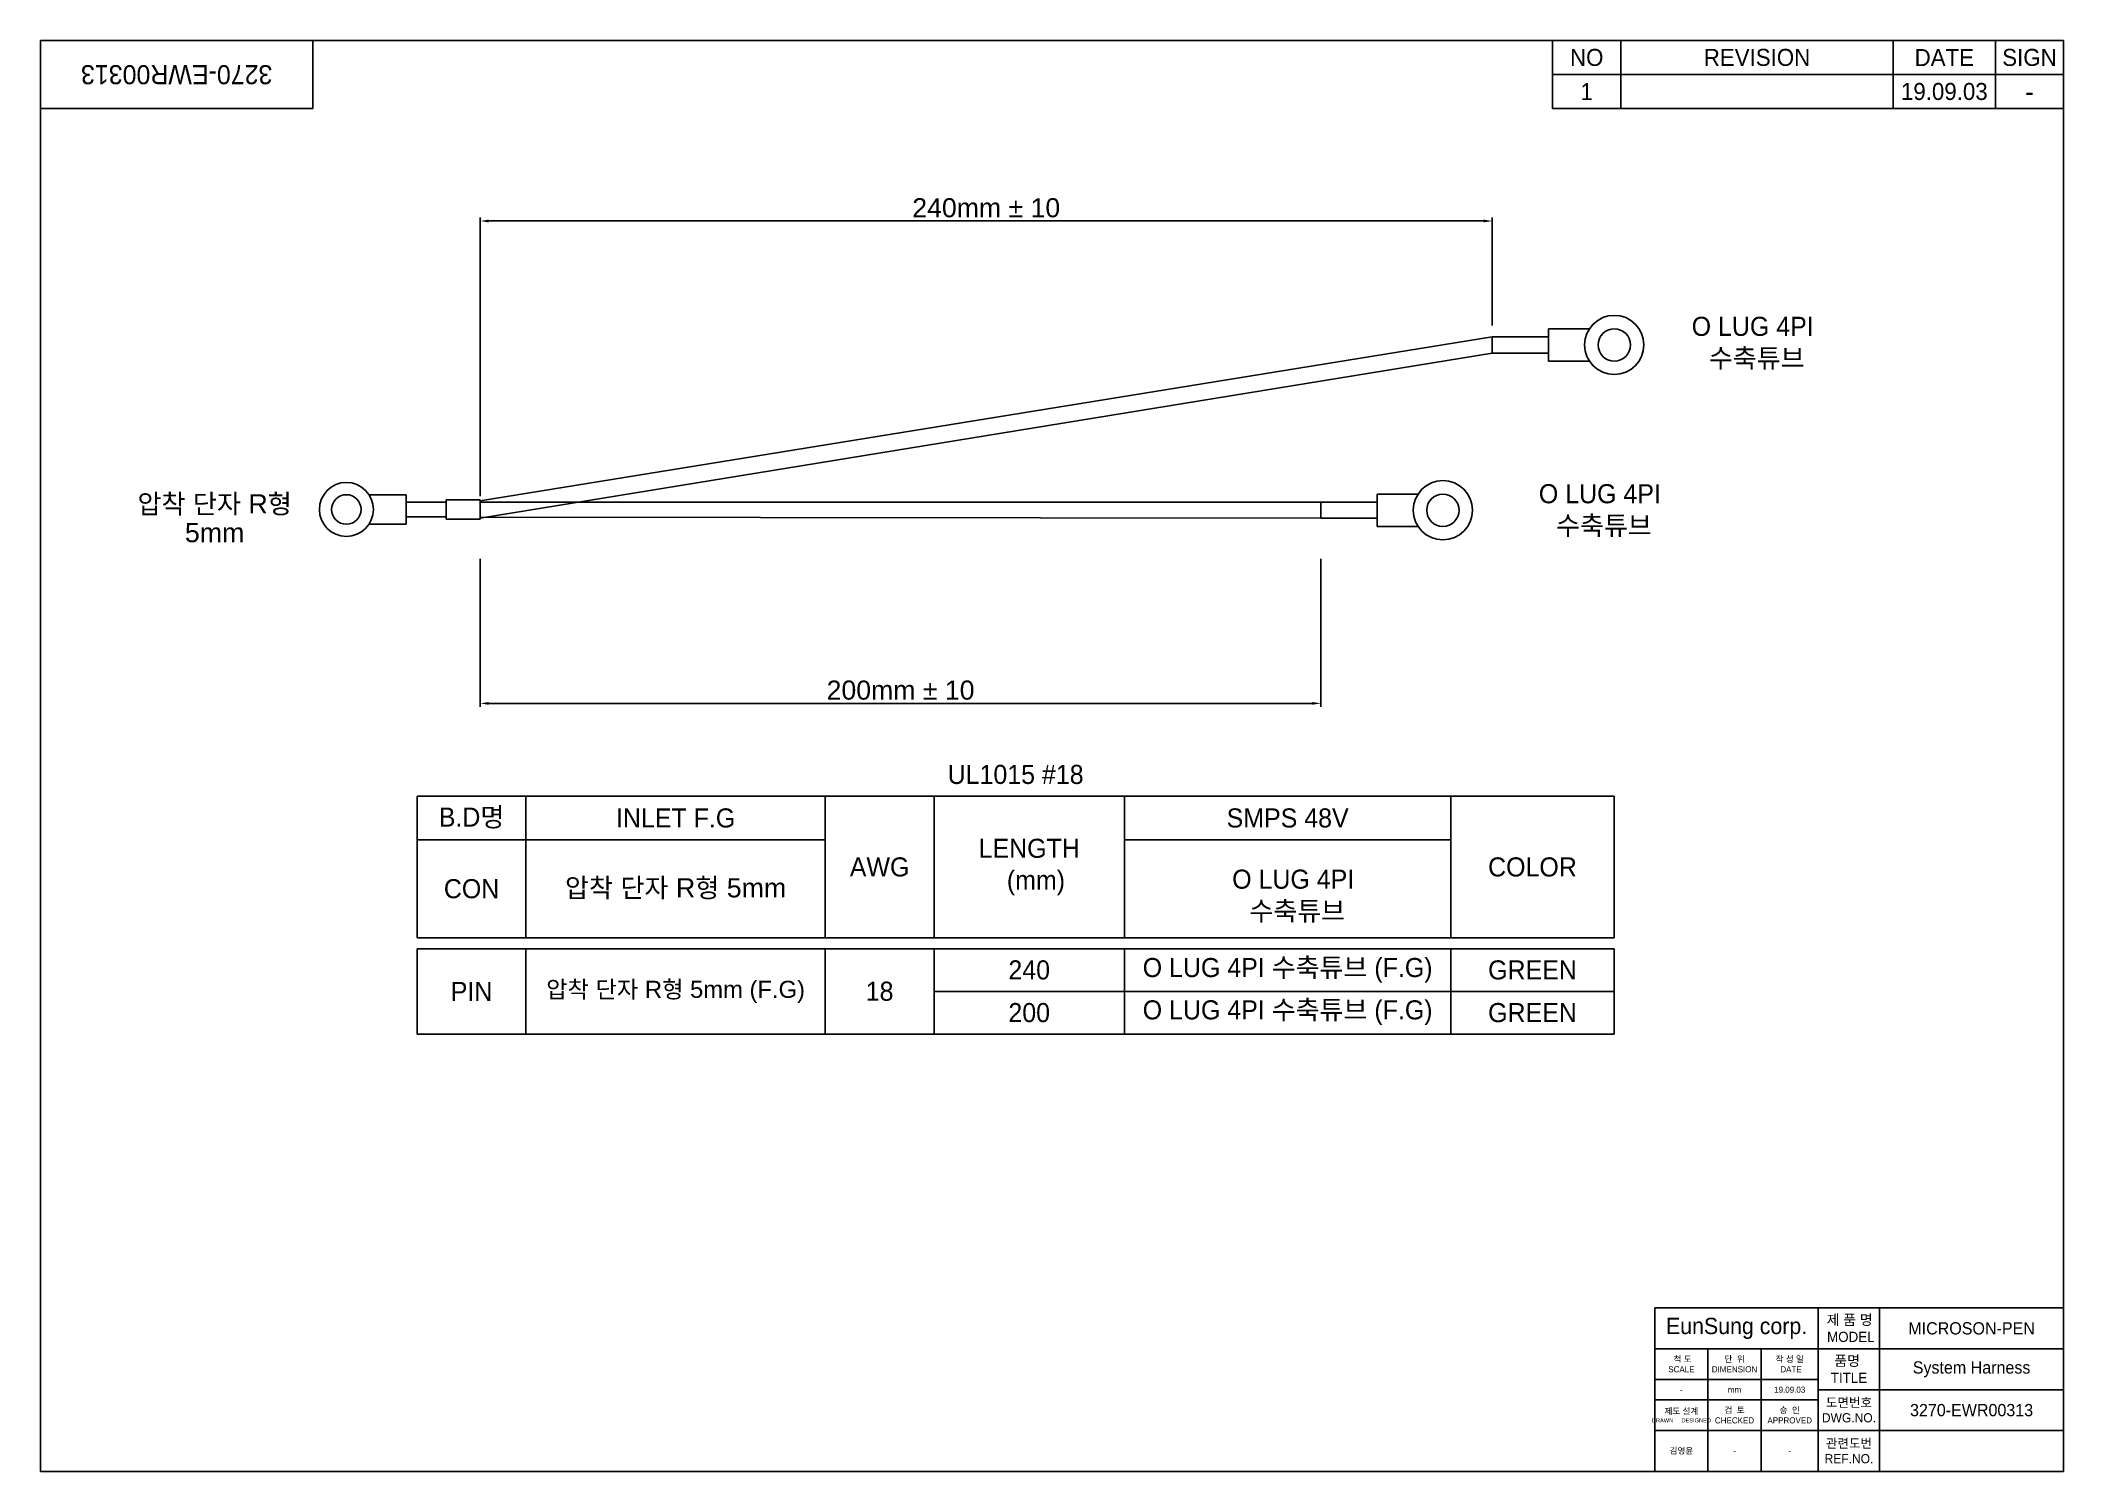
# Model space of a CAD drawing. Header units: millimetres. Extents: x 0 to 2432, y -889 to 868.
# Drawn here: x 0 to 594, y -889 to -469 of the extents above; entities that cross this region are included whole.
import ezdxf

# ---------------------------------------------------------------- set-up
doc = ezdxf.new("R2010")
doc.units = ezdxf.units.MM
doc.layers.add('0 @ 1', color=7, linetype='Continuous')
doc.layers.add('CURITY-KONA-PEN-ASSY_DXF_FORMAT', color=7, linetype='Continuous')
doc.styles.get("Standard").update_dxf_attribs({"font": 'arial.ttf'})
doc.styles.add('주석', font='gulim.ttc')
doc.dimstyles.new('ISO-25$0', dxfattribs={"dimtxt": 2.5, "dimasz": 2.5, "dimexe": 1, "dimexo": 1, "dimgap": 1, "dimtad": 1, "dimdec": 4, "dimdsep": 46, "dimtxsty": 'Standard', "dimcen": 2.5, "dimadec": 0, "dimazin": 2, "dimtfac": 1, "dimtdec": 4, "dimtmove": 0, "dimatfit": 3, "dimfxl": 0, "dimarcsym": 0})

msp = doc.modelspace()

# ---------------------------------------------------------------- texts
at = {"insert": (40.18436, -479.3434), "char_height": 5.6, "width": 80, "attachment_point": 5, "rotation": 180, "style": '주석'}
msp.add_mtext('3270-EWR00313', dxfattribs=at)
at = {"attachment_point": 5, "style": '주석'}
for s, insert, char_height, width in [('19.09.03', (559.18436, -484.3434), 5, 30), ('B.D명', (126.76255, -697.56378), 5.6, 31.9480142), ('INLET F.G', (186.66508, -697.56378), 5.6, 87.8570392), ('SMPS 48V', (366.37266, -697.56378), 5.6, 95.8440427), ('LENGTH\\P{\\fGulim|b0|i0|c129|p50;\\W1.93502; }(mm)', (290.49612, -711.94039), 5.6, 55.9090249), ('AWG', (246.5676, -711.94039), 5.6, 31.9480142), ('COLOR', (438.25569, -711.94039), 5.6, 47.9220214), ('CON', (126.76255, -718.32999), 5.6, 31.9480142), ('240', (290.49612, -742.16439), 5.6, 55.9090249), ('O LUG 4PI 수축튜브 (F.G)', (366.37266, -742.26894), 5.6, 95.8440427), ('GREEN', (438.25569, -742.16439), 5.6, 47.9220214), ('200', (290.49612, -754.69036), 5.6, 55.9090249), ('O LUG 4PI 수축튜브 (F.G)', (366.37266, -754.69036), 5.6, 95.8440427), ('GREEN', (438.25569, -754.69036), 5.6, 47.9220214), ('{\\fGulim|b0|i0|c129|p50;\\W0.30066; }제 품 명  \\P MODEL', (531.18436, -847.3434), 3, 18), ('EunSung corp.', (498.18436, -847.3434), 4.7922, 48), ('MICROSON-PEN', (567.18436, -847.3434), 3.6, 54), ('{\\fGulim|b0|i0|c129|p50;\\W1.07709; }척 도 \\PSCALE', (481.98436, -857.8434), 1.8, 15.6), ('{단  위\\PDIMENSION}', (497.58436, -857.8434), 1.8, 15.6), ('작 성 일\\P{\\fGulim|b0|i0|c129|p50;\\W1.15198; }DATE', (513.78436, -857.8434), 1.8, 16.8), ('{품명 \\W0.94493; \\W1;TITLE}', (531.18436, -859.3434), 3, 18), ('System Harness', (567.18436, -859.3434), 3.6, 54), ('-', (481.98436, -865.3434), 1.8, 15.6), ('mm', (497.58436, -865.3434), 1.8, 15.6), ('19.09.03', (513.78436, -865.3434), 1.8, 16.8), ('{제도 설계\\P\\H0.66667x;DRAWN\\H1.49999x;\\W3.72022; \\H0.66667x;\\W1;DESIGNED}', (481.98436, -872.8434), 1.8, 15.6), ('{검  토\\PCHECKED}', (497.58436, -872.8434), 1.8, 15.6), ('{승  인\\PAPPROVED}', (513.78436, -872.8434), 1.8, 16.8), ('도면번호 DWG.NO.', (531.18436, -871.3434), 2.7, 18), ('3270-EWR00313', (567.18436, -871.3434), 3.6, 54), ('김영윤', (481.98436, -883.3434), 1.8, 15.6), ('-', (497.58436, -883.3434), 1.8, 15.6), ('-', (513.78436, -883.3434), 1.8, 16.8), ('관련도번\\PREF.NO.', (531.18436, -883.3434), 2.7, 18)]:
    msp.add_mtext(s, dxfattribs=dict(at, insert=insert, char_height=char_height, width=width))
at = {"layer": '0 @ 1', "attachment_point": 5, "style": '주석'}
for s, insert, char_height, width in [('NO', (454.18436, -474.3434), 5, 20), ('REVISION', (504.18436, -474.3434), 5, 80), ('DATE', (559.18436, -474.3434), 5, 30), ('SIGN', (584.18436, -474.3434), 5, 20), ('1', (454.18436, -484.3434), 5, 20), ('-', (584.18436, -484.3434), 5.6, 20), ('O LUG 4PI\\P{\\fGulim|b0|i0|c129|p50;\\W1.16740; }수축튜브', (502.91799, -558.21058), 5.6, 81.0160417), ('O LUG 4PI\\P{\\fGulim|b0|i0|c129|p50;\\W1.16740; }수축튜브', (458.04585, -607.33377), 5.6, 81.0160417), ('UL1015 #18', (286.50262, -684.78458), 5.6, 351.4281566), ('O LUG 4PI\\P{\\fGulim|b0|i0|c129|p50;\\W1.16740; }수축튜브', (368.00335, -720.45431), 5.6, 95.8440427), ('PIN', (126.76255, -748.42737), 5.6, 31.9480142), ('18', (246.5676, -748.42737), 5.6, 31.9480142)]:
    msp.add_mtext(s, dxfattribs=dict(at, insert=insert, char_height=char_height, width=width))
at = {"layer": 'CURITY-KONA-PEN-ASSY_DXF_FORMAT', "color": 0, "linetype": 'Continuous', "attachment_point": 5, "line_spacing_factor": 0.9}
for s, insert, char_height, width in [('압착 단자 R형 5mm', (51.32074, -609.60208), 5.625, 53.3450524), ('압착 단자 R형 5mm', (186.66508, -718.32999), 5.625, 87.8570392), ('압착 단자 R형 5mm (F.G)', (186.66508, -748.57462), 5, 87.8570392)]:
    msp.add_mtext(s, dxfattribs=dict(at, insert=insert, char_height=char_height, width=width))

# ---------------------------------------------------------------- blocks, each defined once
blk = doc.blocks.new('*D38')
at = {"color": 0, "lineweight": -2}
for p, q in [((129.32, -621.49), (129.32, -664.9)), ((376.11, -621.49), (376.11, -664.9)), ((131.82, -663.9), (373.61, -663.9))]:
    blk.add_line(p, q, dxfattribs=at)
at = {"color": 0}
for points in [[(131.82, -663.48), (131.82, -664.31), (129.32, -663.9)], [(373.61, -664.31), (373.61, -663.48), (376.11, -663.9)]]:
    blk.add_solid(points, dxfattribs=at)
at = {"layer": 'Defpoints', "color": 0}
for p in [(129.32, -620.49), (376.11, -620.49), (376.11, -663.9)]:
    blk.add_point(p, dxfattribs=at)
at = {"color": 0, "insert": (252.72, -660.04), "char_height": 2.5, "attachment_point": 5}
blk.add_mtext('{\\H2.24x;200mm ± 10}', dxfattribs=at)
blk = doc.blocks.new('*D46')
at = {"color": 0, "lineweight": -2}
for p, q in [((129.32, -603.13), (129.32, -521.32)), ((131.82, -522.32), (423.93, -522.32)), ((426.43, -552.95), (426.43, -521.32))]:
    blk.add_line(p, q, dxfattribs=at)
at = {"color": 0}
for points in [[(131.82, -521.91), (131.82, -522.74), (129.32, -522.32)], [(423.93, -522.74), (423.93, -521.91), (426.43, -522.32)]]:
    blk.add_solid(points, dxfattribs=at)
at = {"layer": 'Defpoints', "color": 0}
for p in [(426.43, -522.32), (426.43, -553.95), (129.32, -604.13)]:
    blk.add_point(p, dxfattribs=at)
at = {"color": 0, "insert": (277.88, -518.47), "char_height": 2.5, "attachment_point": 5}
blk.add_mtext('{\\H2.24x;240mm ± 10}', dxfattribs=at)

# ---------------------------------------------------------------- dimensions: what is measured, and where the dimension line sits
dim = msp.add_linear_dim(base=(426.43124, -522.3247), p1=(129.32073, -604.13368), p2=(426.43124, -553.95484), text='{\\H2.24x;240mm ± 10}', dimstyle='ISO-25$0')
dim.commit()
dim.dimension.update_dxf_attribs({"geometry": '*D46', "text_midpoint": (277.87598, -518.4659)})
dim = msp.add_aligned_dim(p1=(129.32073, -620.49126), p2=(376.11219, -620.49126), distance=-43.40667, text='{\\H2.24x;200mm ± 10}', dimstyle='ISO-25$0')
dim.commit()
dim.dimension.update_dxf_attribs({"geometry": '*D38', "text_midpoint": (252.71646, -660.03913)})

# ---------------------------------------------------------------- linework, layer by layer
for p, q in [((0.18436, -469.3434), (594.18436, -469.3434)), ((0.18436, -889.3434), (0.18436, -469.3434)), ((80.18436, -469.3434), (80.18436, -489.3434)), ((444.18436, -469.3434), (444.18436, -489.3434)), ((464.18436, -469.3434), (464.18436, -489.3434)), ((544.18436, -469.3434), (544.18436, -489.3434)), ((574.18436, -469.3434), (574.18436, -489.3434)), ((594.18436, -469.3434), (594.18436, -889.3434)), ((444.18436, -479.3434), (594.18436, -479.3434)), ((80.18436, -489.3434), (0.18436, -489.3434)), ((444.18436, -489.3434), (594.18436, -489.3434)), ((129.32073, -604.4264), (426.43124, -556.33767)), ((442.98369, -556.33767), (426.43124, -556.33767)), ((426.43124, -561.06855), (426.43124, -556.33767)), ((454.99169, -553.95484), (442.98369, -553.95484)), ((442.98369, -563.45138), (442.98369, -553.95484)), ((129.32073, -609.52543), (426.43124, -561.06855)), ((442.98369, -561.06855), (426.43124, -561.06855)), ((454.99169, -563.45138), (442.98369, -563.45138)), ((96.64017, -602.65259), (107.58496, -602.65259)), ((107.58496, -611.30829), (107.58496, -602.65259)), ((107.58496, -604.82444), (119.32073, -604.82444)), ((119.32073, -604.13368), (129.32073, -604.13368)), ((119.32073, -609.8272), (119.32073, -604.13368)), ((129.32073, -609.8272), (129.32073, -604.13368)), ((129.32073, -604.85825), (376.11219, -604.85825)), ((392.66463, -604.85825), (376.11219, -604.85825)), ((376.11219, -609.58913), (376.11219, -604.85825)), ((404.67264, -602.47542), (392.66463, -602.47542)), ((392.66463, -611.97196), (392.66463, -602.47542)), ((96.64017, -611.30829), (107.58496, -611.30829)), ((107.58496, -609.13644), (119.32073, -609.13644)), ((119.32073, -609.8272), (129.32073, -609.8272)), ((124.32073, -609.8272), (119.32073, -609.8272)), ((124.32073, -609.8272), (124.32073, -609.8272)), ((129.32073, -609.28735), (376.11219, -609.58913)), ((392.66463, -609.58913), (376.11219, -609.58913)), ((404.67264, -611.97196), (392.66463, -611.97196)), ((110.78854, -691.17418), (462.2167, -691.17418)), ((110.78854, -732.7066), (110.78854, -691.17418)), ((142.73656, -691.17418), (142.73656, -732.7066)), ((230.5936, -691.17418), (230.5936, -732.7066)), ((262.54161, -732.7066), (262.54161, -691.17418)), ((318.45064, -732.7066), (318.45064, -691.17418)), ((414.29468, -703.95339), (414.29468, -691.17418)), ((462.2167, -691.17418), (462.2167, -732.7066)), ((110.78854, -703.95339), (230.5936, -703.95339)), ((318.45064, -703.95339), (414.29468, -703.95339)), ((414.29468, -703.95339), (414.29468, -732.7066)), ((110.78854, -732.7066), (462.2167, -732.7066)), ((110.78854, -735.9014), (462.2167, -735.9014)), ((110.78854, -735.9014), (110.78854, -760.95335)), ((142.73656, -748.42737), (142.73656, -735.9014)), ((230.5936, -748.42737), (230.5936, -735.9014)), ((262.54161, -760.95335), (262.54161, -735.9014)), ((318.45064, -748.42737), (318.45064, -735.9014)), ((414.29468, -748.42737), (414.29468, -735.9014)), ((462.2167, -735.9014), (462.2167, -760.95335)), ((142.73656, -748.42737), (142.73656, -760.95335)), ((230.5936, -748.42737), (230.5936, -760.95335)), ((318.45064, -748.42737), (262.54161, -748.42737)), ((318.45064, -748.42737), (414.29468, -748.42737)), ((318.45064, -748.42737), (318.45064, -760.95335)), ((414.29468, -748.42737), (414.29468, -760.95335)), ((414.29468, -748.42737), (462.2167, -748.42737)), ((142.73656, -760.95335), (110.78854, -760.95335)), ((142.73656, -760.95335), (230.5936, -760.95335)), ((230.5936, -760.95335), (262.54161, -760.95335)), ((262.54161, -760.95335), (318.45064, -760.95335)), ((318.45064, -760.95335), (414.29468, -760.95335)), ((414.29468, -760.95335), (462.2167, -760.95335)), ((474.18436, -889.3434), (474.18436, -841.3434)), ((474.18436, -841.3434), (594.18436, -841.3434)), ((522.18436, -889.3434), (522.18436, -841.3434)), ((522.18436, -841.3434), (540.18436, -841.3434)), ((540.18436, -841.3434), (540.18436, -889.3434)), ((489.78436, -853.3434), (474.18436, -853.3434)), ((489.78436, -889.3434), (489.78436, -853.3434)), ((489.78436, -853.3434), (505.38436, -853.3434)), ((505.38436, -853.3434), (505.38436, -889.3434)), ((505.38436, -853.3434), (522.18436, -853.3434)), ((522.18436, -853.3434), (540.18436, -853.3434)), ((540.18436, -853.3434), (594.18436, -853.3434)), ((522.18436, -862.3434), (474.18436, -862.3434)), ((522.18436, -865.3434), (594.18436, -865.3434)), ((522.18436, -868.3434), (474.18436, -868.3434)), ((522.18436, -877.3434), (474.18436, -877.3434)), ((522.18436, -877.3434), (594.18436, -877.3434)), ((594.18436, -889.3434), (0.18436, -889.3434))]:
    msp.add_line(p, q)
for centre, radius in [((462.27181, -558.70311), 8.69173), ((462.27181, -558.70311), 4.74827), ((90.00464, -606.98044), 7.92215), ((411.95276, -607.22369), 8.69173), ((90.00464, -606.98044), 4.32785), ((411.95276, -607.22369), 4.74827)]:
    msp.add_circle(centre, radius)

msp.set_redraw_order([(e.dxf.handle, doc.entitydb.next_handle()) for e in msp.query("TEXT MTEXT ATTDEF DIMENSION ARC_DIMENSION")])  # texts and dimensions are drawn at this point

doc.saveas('drawing.dxf')
